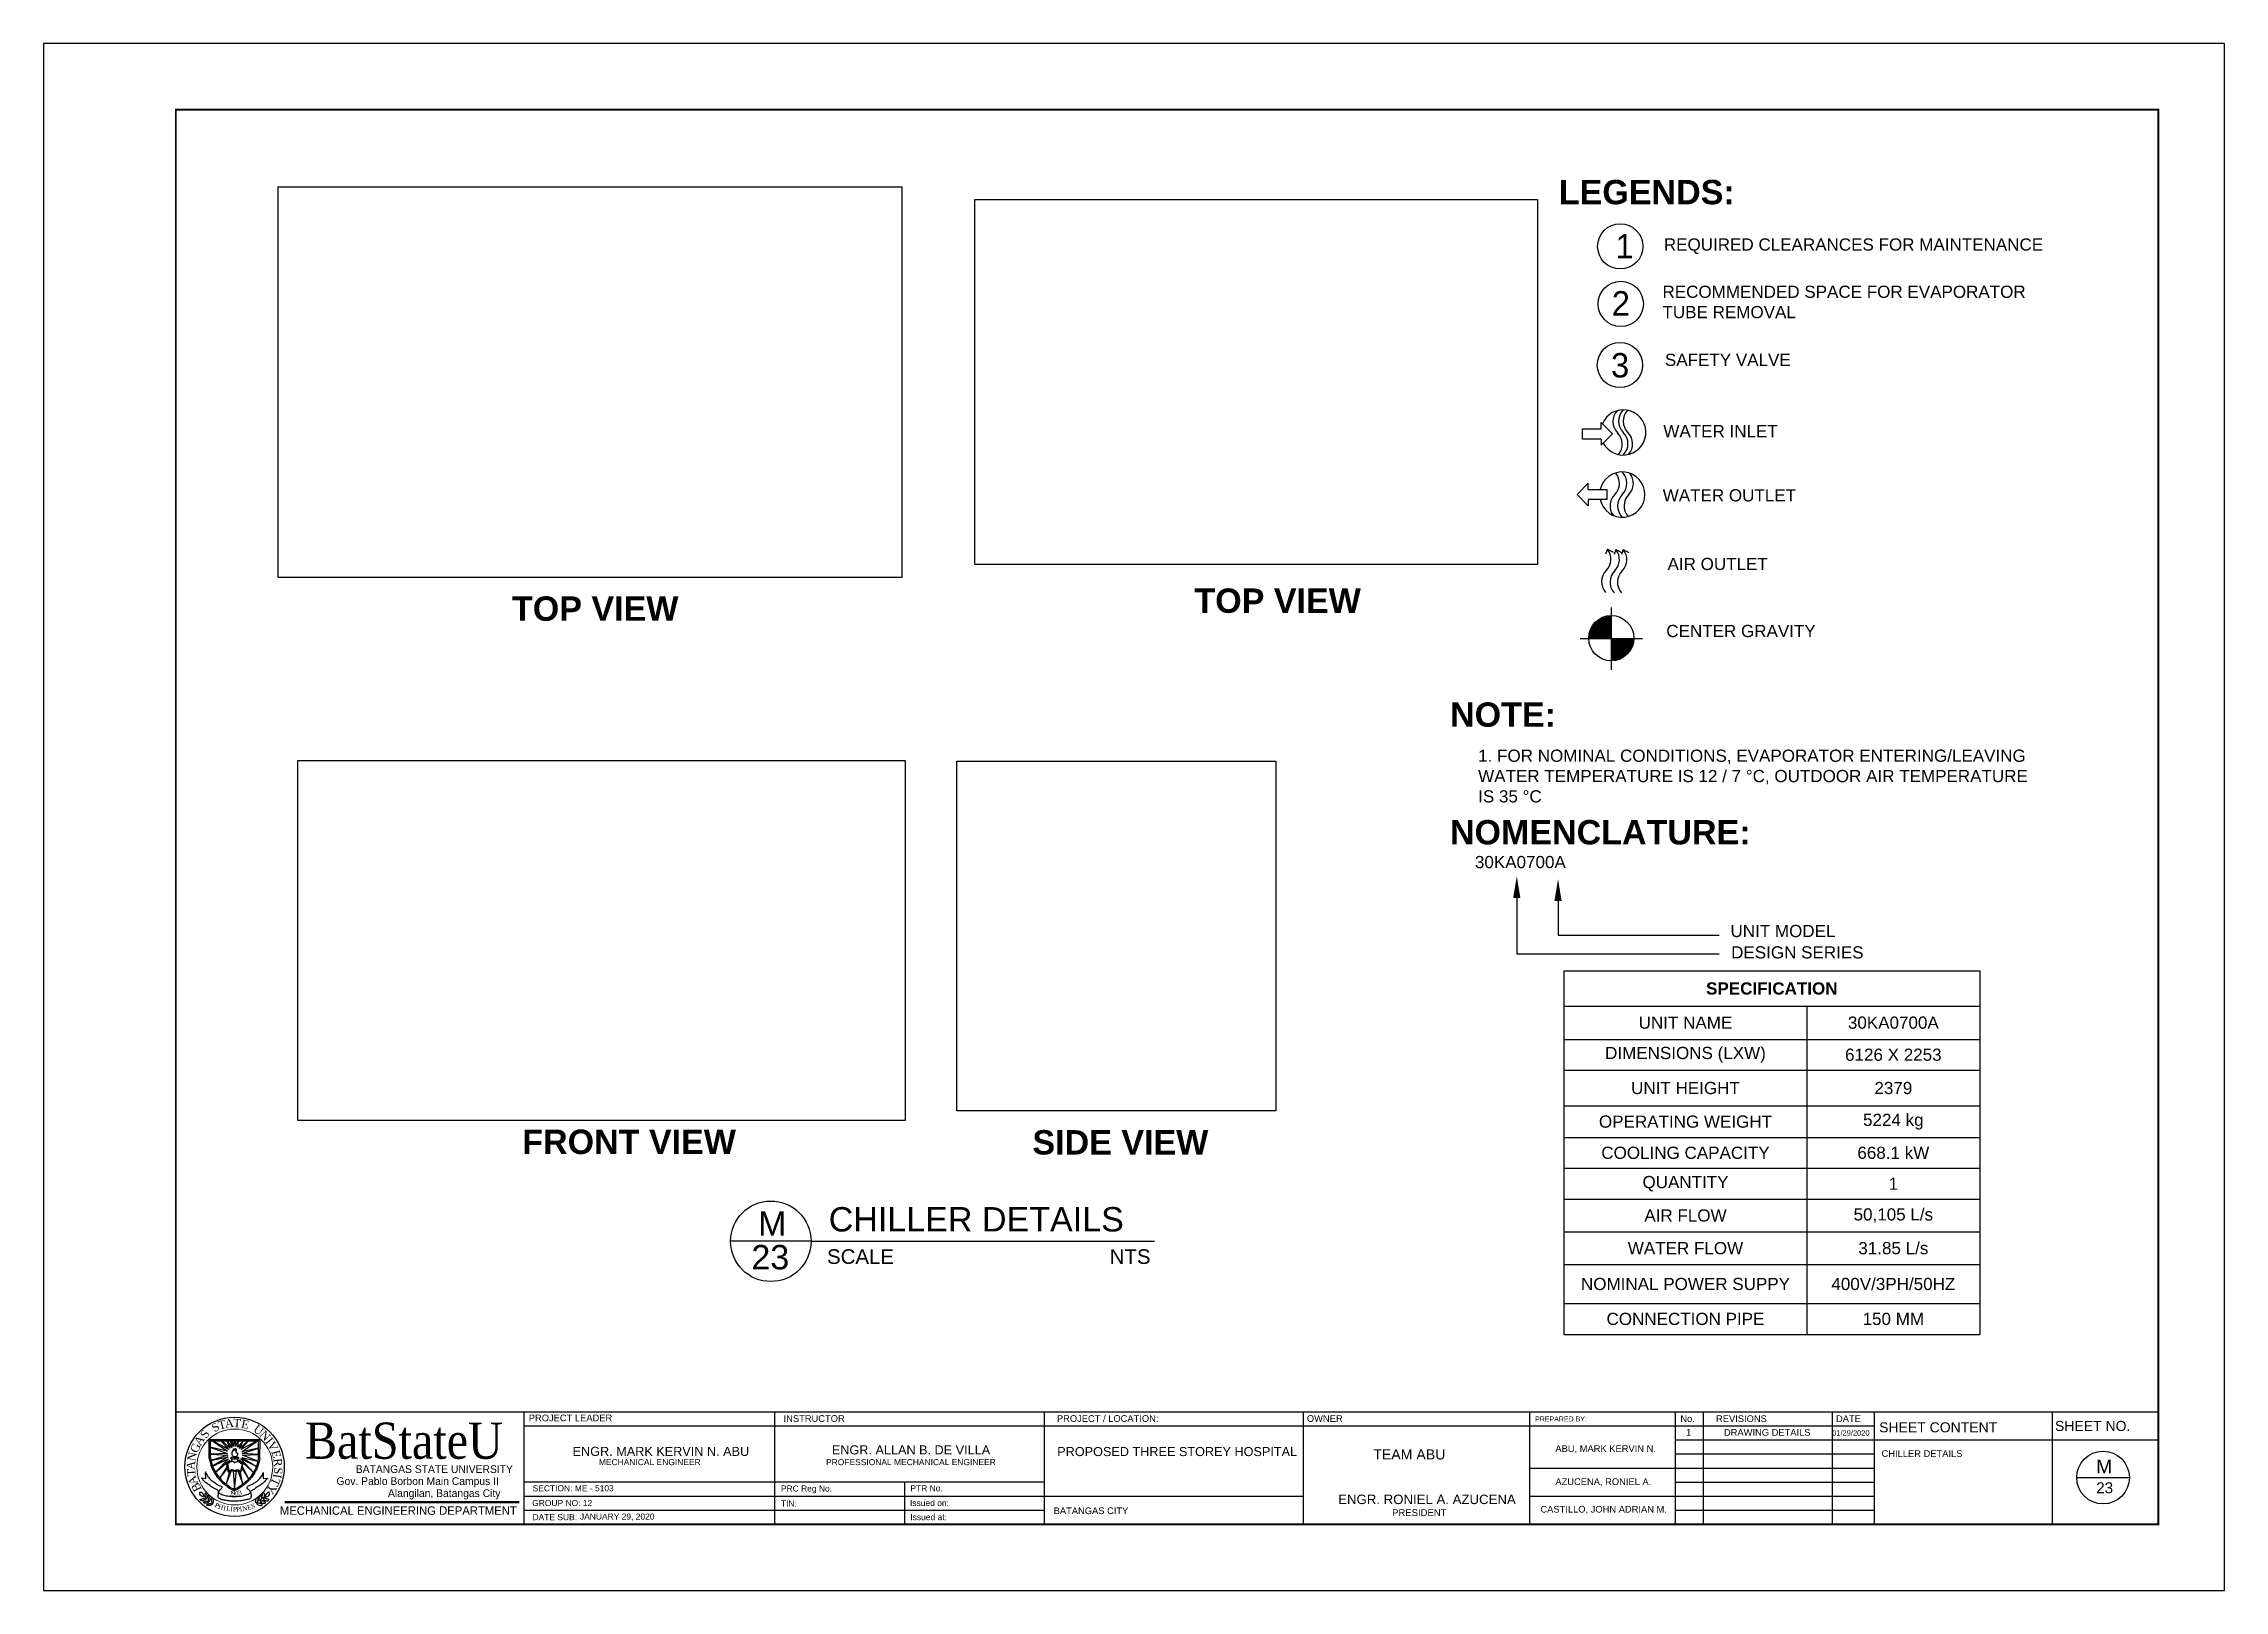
# Model space of a CAD drawing. Header units: inches. Extents: x 24.2 to 42.1, y 6.4 to 19.1.
import ezdxf
from ezdxf import colors
from ezdxf.entities.mleader import LeaderData, LeaderLine
from ezdxf.enums import TextEntityAlignment as Align
from ezdxf.math import Vec2, Vec3

# ---------------------------------------------------------------- set-up
doc = ezdxf.new("R2010")
doc.units = ezdxf.units.IN
doc.header["$MEASUREMENT"] = 0
for name, color, linetype in [('.1', 1, 'Continuous'), ('template', 7, 'Continuous'), ('text', 7, 'Continuous')]:
    doc.layers.add(name, color=color, linetype=linetype)
doc.styles.add('arial', font='arial.ttf')
doc.styles.add('CGOTHIC', font='GOTHIC.TTF')
doc.styles.add('GARAMOND', font='GARA.TTF')
picture_1 = doc.add_image_def('image1.png', size_in_pixel=(1247, 739))
picture_2 = doc.add_image_def('image2.png', size_in_pixel=(951, 595))
picture_3 = doc.add_image_def('image3.png', size_in_pixel=(496, 543))
picture_4 = doc.add_image_def('image4.png', size_in_pixel=(1120, 726))

msp = doc.modelspace()

# ---------------------------------------------------------------- texts
at = {"lineweight": 25, "insert": (36.65141615968012, 17.95686538709987), "char_height": 0.2, "attachment_point": 1, "style": 'arial'}
msp.add_mtext_dynamic_manual_height_columns('\\pt1.6;{\\fArial|b1|i0|c0|p34;LEGENDS:}', width=2.883156995807582, gutter_width=1, heights=[0], dxfattribs=at)
at = {"char_height": 0.2, "attachment_point": 1}
for s, width, insert in [('1', 0.5671678157688689, (37.11531388978447, 17.5125732665883)), ('2', 0.5327453635911468, (37.08614783319358, 17.04405984128007)), ('3', 0.7329607895416643, (37.07979127886881, 16.5358715001719))]:
    msp.add_mtext_dynamic_manual_height_columns(s, width=width, gutter_width=1, heights=[0], dxfattribs=dict(at, insert=insert))
at = {"attachment_point": 1, "style": 'arial'}
for s, width, insert, char_height in [('{\\fArial|b1|i0|c0|p34;TOP VIEW}', 1.456702337466169, (28.06082627718064, 14.53968746164035), 0.2), ('{\\fArial|b1|i0|c0|p34;TOP VIEW}', 1.456702337466169, (33.66083284999898, 14.60469770641813), 0.2), ('{\\fArial|b1|i0|c0|p34;NOTE:}', 0.9780261118344669, (35.75861298659722, 13.67009069903527), 0.2), ('\\A1;1. FOR NOMINAL CONDITIONS, EVAPORATOR ENTERING/LEAVING WATER TEMPERATURE IS 12 / 7 °C, OUTDOOR AIR TEMPERATURE IS 35 °C', 4.622287552997136, (35.98930149704677, 13.28262406498204), 0.1), ('{\\fArial|b1|i0|c0|p34;NOMENCLATURE:}', 0.9780261118344669, (35.75751014140055, 12.70490875184758), 0.2), ('30KA0700A', 0.6892277318010542, (35.9629236462513, 12.41026896300516), 0.1), ('UNIT MODEL', 2.471238590349316, (38.05985413226723, 11.84453514041566), 0.1), ('DESIGN SERIES', 2.471238590349316, (38.06531946668469, 11.66937497251373), 0.1), ('{\\fArial|b1|i0|c0|p34;FRONT VIEW}', 1.881223499175036, (28.14497046818852, 10.16500078439397), 0.2), ('{\\fArial|b1|i0|c0|p34;SIDE VIEW}', 1.456702337466169, (32.33153837989587, 10.16085296136251), 0.2), ('M', 2.594544892920311, (30.08041411432522, 9.494160311067844), 0.2), ('CHILLER DETAILS', 2.594544892920311, (30.6598398942001, 9.529353618813147), 0.2), ('23', 2.594544892920311, (30.02525486917222, 9.21863886466662), 0.2), ('SCALE                                      NTS', 4.049037250693587, (30.64620684101786, 9.183506287194447), 0.12)]:
    msp.add_mtext_dynamic_manual_height_columns(s, width=width, gutter_width=1, heights=[0], dxfattribs=dict(at, insert=insert, char_height=char_height))
at = {"layer": 'template'}
for s, height, style, width, p in [('BatStateU', 0.2974892545499386, 'GARAMOND', 0.9999999927252612, (27.17372745060914, 7.464685935154623)), ('BATANGAS STATE UNIVERSITY', 0.063322209838045, 'CGOTHIC', 0.999999992725142, (27.42358736074392, 7.348137335954167)), ('Gov. Pablo Borbon Main Campus II', 0.063322209838045, 'CGOTHIC', 0.999999992725142, (27.2867507740736, 7.249873876270076)), ('Alangilan, Batangas City', 0.063322209838045, 'CGOTHIC', 0.999999992725142, (27.50452073325193, 7.150891264049765))]:
    msp.add_text(s, height=height, dxfattribs=dict(at, style=style, width=width)).set_placement(p, align=Align.CENTER)
at = {"layer": 'template', "style": 'arial'}
for s, height, p in [('PROJECT LEADER', 0.05481516051081679, (28.19864824263323, 7.772502182542159)), ('INSTRUCTOR', 0.05480365318206463, (30.28944333201446, 7.767621233490107)), ('PROJECT / LOCATION:', 0.05480365318206463, (32.53238408300871, 7.767621233490107)), ('PROJECT / LOCATION:', 0.05480365318206463, (32.53238408300871, 7.767621233490107)), ('PROJECT / LOCATION:', 0.05480365318206463, (32.53238408300871, 7.767621233490107)), ('OWNER', 0.05480365318206463, (34.5838734353252, 7.767621233490107)), ('PREPARED BY: ', 0.04110273988654849, (36.4570799735285, 7.770799290278664)), ('No.', 0.05480365318206463, (37.64841551077257, 7.766217300038537)), ('1', 0.05480365318206463, (37.69568890450058, 7.654510959715086)), ('REVISIONS', 0.05480365318206463, (37.94139888336083, 7.766217300038537)), ('DRAWING DETAILS', 0.05480365318206463, (38.00630506336791, 7.65368512299381)), ('01/29/2020', 0.0438429225456517, (38.89447028272406, 7.654546974702388)), ('DATE', 0.05480365318206463, (38.92586625991954, 7.766217300038537)), ('SHEET CONTENT', 0.08220547977309696, (39.27965536931197, 7.681626499309576)), ('SHEET NO.', 0.08220547977309696, (40.72295946034917, 7.69303934784887)), ('ENGR. MARK KERVIN N. ABU', 0.07437126358779919, (28.55815173261278, 7.488248964283546)), ('ENGR. ALLAN B. DE VILLA', 0.07437126358779919, (30.68585737260907, 7.500430484880983)), ('PROPOSED THREE STOREY HOSPITAL', 0.07437126358779919, (32.53507436466999, 7.486728084853414)), ('TEAM ABU', 0.08288651421277934, (35.12836288559988, 7.458947898529662)), ('ABU, MARK KERVIN N.', 0.05480365318206463, (36.62292592188079, 7.52057182308079)), ('CHILLER DETAILS', 0.05480365318206463, (39.29975789584427, 7.479587851991145)), ('MECHANICAL ENGINEER', 0.04958084239186611, (28.77384951430026, 7.412385553624578)), ('PROFESSIONAL MECHANICAL ENGINEER', 0.04958084239186611, (30.63800665201064, 7.412385553624578)), ('M', 0.112504446685946, (41.06129470466676, 7.343941975850786)), ('SECTION: ME - 5103', 0.04958084239186611, (28.23006947703818, 7.198323623919155)), ('PRC Reg No.', 0.04958084239186611, (30.26759804051216, 7.195927313181162)), ('PTR No.', 0.04958084239186611, (31.33012533668774, 7.198323623919212)), ('ENGR. RONIEL A. AZUCENA', 0.07758177730316146, (34.8407150423866, 7.093068482771688)), ('AZUCENA, RONIEL A.', 0.05480365318206463, (36.62292592188079, 7.249180541177143)), ('23', 0.09000355734875679, (41.06051368988836, 7.181636685768463)), ('GROUP NO: 12', 0.04958084239186611, (28.22673860710666, 7.076993742895926)), ('DATE SUB:', 0.04958084239186611, (28.22948750540446, 6.961015164201658)), ('JANUARY 29, 2020', 0.04958084239186611, (28.61824554342974, 6.965776845032313)), ('TIN:', 0.04958084239186611, (30.26759804051813, 7.072907887667387)), ('Issued on:', 0.04958084239186611, (31.32679446675662, 7.076993742895727)), ('Issued at:', 0.04958084239186611, (31.3295816067934, 6.961015164201488)), ('BATANGAS CITY', 0.05480365318206463, (32.50580160747035, 7.010639300845529)), ('PRESIDENT', 0.05585887965827626, (35.28292412699626, 6.994941093530318)), ('CASTILLO, JOHN ADRIAN M.', 0.05480365318206463, (36.50034402880056, 7.023421428060804))]:
    msp.add_text(s, height=height, dxfattribs=at).set_placement(p)
at = {"layer": 'template', "attachment_point": 1}
for s, insert, char_height, width, rotation in [('{\\fTimes New Roman|b0|i0|c0|p18;S}', (25.49550253287101, 7.662727675601847), 0.06798289785476969, 5.349098241559978, 56.11039181025814), ('{\\fTimes New Roman|b0|i0|c0|p18;S}', (25.58538622606438, 7.737500583495265), 0.06798289785476969, 5.349098241559977, 33.23179436628793), ('{\\fTimes New Roman|b0|i0|c0|p18;T}', (25.64230633635805, 7.769363713987278), 0.06798289785476969, 5.349098241559977, 14.447989898607076), ('{\\fTimes New Roman|b0|i0|c0|p18;A}', (25.70055382654704, 7.786843995468704), 0.06798289785476969, 5.349098241559978, 5.718517234941523), ('{\\fTimes New Roman|b0|i0|c0|p18;T}', (25.77557564434426, 7.79310109553035), 0.06798289785476969, 0.05755701549181833, 356.815033537973), ('{\\fTimes New Roman|b0|i0|c0|p18;E}', (25.84707038362735, 7.78791175539374), 0.06798289785476969, 5.349098241559977, 348.69044875446565), ('{\\fTimes New Roman|b0|i0|c0|p18;U}', (25.97181718259061, 7.750323900749041), 0.06798289785476969, 5.349098241559977, 323.5012554582918), ('{\\fTimes New Roman|b0|i0|c0|p18;N}', (26.03249825090644, 7.703956819770102), 0.06798289785476969, 5.349098241559978, 314.1356361302323), ('{\\fTimes New Roman|b0|i0|c0|p18;N}', (25.39391422133026, 7.455068342526463), 0.06798289785476969, 5.349098241559978, 77.56161187675723), ('{\\fTimes New Roman|b0|i0|c0|p18;G}', (25.41620909672861, 7.534058297732887), 0.06798289785476969, 5.349098241559978, 65.93474426729648), ('{\\fTimes New Roman|b0|i0|c0|p18;A}', (25.44588311433825, 7.603802770356058), 0.06798289785476969, 5.349098241559978, 56.11039181025814), ('{\\fTimes New Roman|b0|i0|c0|p18;I}', (26.08660582576454, 7.64734916520371), 0.06798289785476969, 5.349098241559978, 308.6454006477478), ('{\\fTimes New Roman|b0|i0|c0|p18;V}', (26.11030221441764, 7.616852758619988), 0.06798289785476969, 5.349098241559977, 298.2001729969106), ('{\\fTimes New Roman|b0|i0|c0|p18;E}', (26.15078593002398, 7.542651011016037), 0.06798289785476969, 5.349098241559977, 285.47867801445466), ('{\\fTimes New Roman|b0|i0|c0|p18;A}', (25.38837704656198, 7.376748932491413), 0.06798289785476969, 5.349098241559978, 85.53704899705247), ('{\\fTimes New Roman|b0|i0|c0|p18;T}', (25.39752460200771, 7.31889252323845), 0.06798289785476969, 5.349098241559977, 94.266521660718), ('{\\fTimes New Roman|b0|i0|c0|p18;I}', (26.17126439465142, 7.333675125237452), 0.06798289785476969, 5.349098241559978, 259.81080118950536), ('{\\fTimes New Roman|b0|i0|c0|p18;R}', (26.17025635212497, 7.47205775439588), 0.06798289785476969, 5.349098241559977, 276.199548083418), ('{\\fTimes New Roman|b0|i0|c0|p18;S}', (26.17878288136365, 7.392385677513264), 0.06798289785476969, 5.349098241559977, 266.0585725361012), ('{\\fTimes New Roman|b0|i0|c0|p18;A}', (25.42172525163671, 7.240911419298758), 0.06798289785476969, 5.349098241559978, 110.3667278636931), ('{\\fTimes New Roman|b0|i0|c0|p18;B}', (25.45445648886693, 7.185757244956481), 0.06798289785476969, 5.349098241559978, 115.18408197048826), ('{\\fTimes New Roman|b0|i0|c0|p18;1}', (25.74594516724188, 7.204662247292621), 0.03807042279867104, 5.349098241559977, 350.69674362398143), ('{\\fTimes New Roman|b0|i0|c0|p18;9}', (25.76067115826454, 7.200745796369919), 0.03807042279867107, 5.349098241559977, 359.89651961375097), ('{\\fTimes New Roman|b0|i0|c0|p18;0}', (25.78889421975993, 7.19995753240298), 0.03807042279867107, 5.349098241559977, 359.89651961375097), ('{\\fTimes New Roman|b0|i0|c0|p18;3}', (25.80947614244929, 7.200407767768358), 0.038070422798671, 5.349098241559973, 14.572685391935561), ('{\\fTimes New Roman|b0|i0|c0|p18;Y}', (26.13567070986824, 7.226241906686969), 0.06798289785476969, 5.349098241559977, 237.49397808523273), ('{\\fTimes New Roman|b0|i0|c0|p18;T}', (26.1627949129819, 7.289634818425728), 0.06798289785476969, 5.349098241559977, 245.97798613378282), ('{\\fTimes New Roman|b0|i0|c0|p18;P}', (25.63385954780399, 7.106628575746388), 0.03807042279867107, 5.349098241559977, 333.24497493074), ('{\\fTimes New Roman|b0|i0|c0|p18;P}', (25.63491796122748, 7.106628575746388), 0.03807042279867107, 5.349098241559977, 333.24497493074), ('{\\fTimes New Roman|b0|i0|c0|p18;H}', (25.65769347237183, 7.09316660904344), 0.03807042279867104, 5.349098241559977, 342.3689301798386), ('{\\fTimes New Roman|b0|i0|c0|p18;I}', (25.69647926407243, 7.080579668388086), 0.03807042279867104, 5.349098241559977, 350.74463181541375), ('{\\fTimes New Roman|b0|i0|c0|p18;L}', (25.71995135098809, 7.077091546370784), 0.03807042279867104, 5.349098241559977, 350.69674362398143), ('{\\fTimes New Roman|b0|i0|c0|p18;I}', (25.75168611635446, 7.071132591544316), 0.03807042279867104, 5.349098241559977, 357.8325323784422), ('{\\fTimes New Roman|b0|i0|c0|p18;P}', (25.77080030988834, 7.069373350357044), 0.03807042279867107, 5.349098241559977, 359.89651961375097), ('{\\fTimes New Roman|b0|i0|c0|p18;P}', (25.79482448712879, 7.068134833310214), 0.03807042279867107, 5.349098241559977, 7.516181028244294), ('{\\fTimes New Roman|b0|i0|c0|p18;I}', (25.82393622504157, 7.069508417390526), 0.03807042279867104, 5.349098241559977, 9.039111674845225), ('{\\fTimes New Roman|b0|i0|c0|p18;N}', (25.84356182119172, 7.07123429520357), 0.03807042279867104, 5.349098241559973, 12.924469197241866), ('{\\fTimes New Roman|b0|i0|c0|p18;E}', (25.88371964115664, 7.081367491653257), 0.038070422798671, 5.349098241559973, 14.572685391935561), ('{\\fTimes New Roman|b0|i0|c0|p18;S}', (25.91600349537283, 7.09067293032658), 0.038070422798671, 5.349098241559973, 14.572685391935561)]:
    msp.add_mtext(s, dxfattribs=dict(at, insert=insert, char_height=char_height, width=width, rotation=rotation))
at = {"layer": 'template', "linetype": 'Continuous', "lineweight": 0, "insert": (26.15605200459186, 7.074261215871363), "char_height": 0.0692256671773448, "width": 2.197337716831895, "attachment_point": 1}
msp.add_mtext('{\\fCentury Gothic|b0|i0|c0|p34;\\C7;MECHANICAL ENGINEERING DEPARTMENT}', dxfattribs=at)
at = {"layer": 'text', "char_height": 0.1, "attachment_point": 1, "style": 'arial'}
for s, insert in [('REQUIRED CLEARANCES FOR MAINTENANCE ', (37.5132987561054, 17.47672712299791)), ('RECOMMENDED SPACE FOR EVAPORATOR \\PTUBE REMOVAL', (37.50199635890884, 17.08907760208265)), ('SAFETY VALVE', (37.52206477803227, 16.53068773310592)), ('WATER INLET', (37.50910444450125, 15.94552397080915)), ('WATER OUTLET', (37.50387701936018, 15.41909803440396)), ('AIR OUTLET', (37.54340654515216, 14.85596680561589)), ('CENTER GRAVITY', (37.53312367786828, 14.3060247031559))]:
    msp.add_mtext_dynamic_manual_height_columns(s, width=4.481177210313064, gutter_width=1, heights=[0], dxfattribs=dict(at, insert=insert))

# ---------------------------------------------------------------- blocks, each defined once
blk = doc.blocks.new('*T8')
at = {"color": 0, "linetype": 'ByBlock', "lineweight": -2, "transparency": 16777216}
for p, q in [((0, 0), (3.411524582857126, 0)), ((0, 0), (0, -2.981718224724281)), ((3.411524582857126, 0), (3.411524582857126, -2.981718224724281)), ((0, -0.2876759577291814), (3.411524582857126, -0.2876759577291814)), ((1.994503112604733, -0.2876759577291814), (1.994503112604733, -2.981718224724281)), ((0, -0.5607889029125346), (3.411524582857126, -0.5607889029125346)), ((0, -0.8141222362458684), (3.411524582857126, -0.8141222362458684)), ((0, -1.107227760392448), (3.411524582857126, -1.107227760392448)), ((0, -1.365334779380641), (3.411524582857126, -1.365334779380641)), ((0, -1.618668112713975), (3.411524582857126, -1.618668112713975)), ((0, -1.872001446047308), (3.411524582857126, -1.872001446047308)), ((0, -2.140386916876908), (3.411524582857126, -2.140386916876908)), ((0, -2.408338044016604), (3.411524582857126, -2.408338044016604)), ((0, -2.728384891390947), (3.411524582857126, -2.728384891390947)), ((0, -2.981718224724281), (3.411524582857126, -2.981718224724281))]:
    blk.add_line(p, q, dxfattribs=at)
at = {"color": 0, "transparency": 16777216, "char_height": 0.1, "attachment_point": 5, "style": 'arial'}
for s, insert, width in [('{\\fArial|b1|i0|c0|p34;SPECIFICATION}', (1.70576229142857, -0.1438379788645907), 3.291524582857126), ('UNIT NAME', (0.9972515563023734, -0.424232430320858), 1.874503112604732), ('30KA0700A', (2.703013847730929, -0.424232430320858), 1.297021470252393), ('DIMENSIONS (LXW)', (0.9972515563023734, -0.6874555695792015), 1.874503112604732), ('6126 X 2253', (2.703013847730929, -0.6874555695792015), 1.297021470252393), ('UNIT HEIGHT', (0.9972515563023734, -0.960674998319158), 1.874503112604732), ('2379', (2.703013847730929, -0.960674998319158), 1.297021470252393), ('OPERATING WEIGHT', (0.9972515563023734, -1.236281269886545), 1.874503112604732), ('5224 kg', (2.703013847730929, -1.236281269886545), 1.297021470252393), ('COOLING CAPACITY', (0.9972515563023734, -1.492001446047309), 1.874503112604732), ('668.1 kW', (2.703013847730929, -1.492001446047309), 1.297021470252393), ('QUANTITY', (0.9972515563023734, -1.745334779380642), 1.874503112604732), ('1', (2.703013847730929, -1.745334779380642), 1.297021470252393), ('AIR FLOW', (0.9972515563023734, -2.00619418146211), 1.874503112604732), ('50,105 L/s', (2.703013847730929, -2.00619418146211), 1.297021470252393), ('WATER FLOW', (0.9972515563023734, -2.274362480446758), 1.874503112604732), ('31.85 L/s', (2.703013847730929, -2.274362480446758), 1.297021470252393), ('NOMINAL POWER SUPPY', (0.9972515563023734, -2.568361467703776), 1.874503112604732), ('400V/3PH/50HZ', (2.703013847730929, -2.568361467703776), 1.297021470252393), ('CONNECTION PIPE', (0.9972515563023734, -2.855051558057616), 1.874503112604732), ('150 MM', (2.703013847730929, -2.855051558057616), 1.297021470252393)]:
    blk.add_mtext(s, dxfattribs=dict(at, insert=insert, width=width))

# ---------------------------------------------------------------- hatches: boundary and pattern name
at = {"true_color": 0x000000}
h = msp.add_hatch(color=18, dxfattribs=at)
h.dxf.hatch_style = 1
h.paths.add_polyline_path([(37.08213389839511, 14.38276276010414, 0.4142135623730951), (36.89638331422494, 14.19701217593397, 0.005574850203228751), (36.89642949482647, 14.19287043538523), (37.08213389839511, 14.19287043538523)])
h = msp.add_hatch(color=18, dxfattribs=at)
h.dxf.hatch_style = 1
h.paths.add_polyline_path([(37.08213389839511, 14.0112615917638, 0.407697266382397), (37.26783830196376, 14.19287043538523), (37.08213389839511, 14.19287043538523)])

# ---------------------------------------------------------------- linework, layer by layer
at = {"layer": '.1', "color": 0}
msp.add_line((42.11298415862405, 19.07477449663793), (24.21725506427351, 19.07477449663793), dxfattribs=at)
for p, q in [((36.99859555470498, 15.91381751624902), (36.99859555470498, 15.965224911879)), ((36.99859555470498, 15.965224911879), (37.09114715728875, 15.87243867372424)), ((36.84599947866791, 15.91381751624902), (36.99859555470498, 15.91381751624902)), ((36.84599947866791, 15.83105983119945), (36.84599947866791, 15.91381751624902)), ((36.99859555470498, 15.83105983119945), (36.84599947866791, 15.83105983119945)), ((37.09114715728875, 15.87243867372424), (36.99859555470498, 15.78012111337077)), ((36.99859555470498, 15.83105983119945), (36.99859555470498, 15.78012111337076)), ((36.80076715355525, 15.37520670927356), (36.89331875613902, 15.46752426962703)), ((36.89331875613902, 15.41658555179834), (36.89331875613902, 15.46752426962703)), ((36.89331875613902, 15.41658555179834), (37.04591483217609, 15.41658555179834)), ((37.04591483217609, 15.41658555179834), (37.04591483217609, 15.33382786674877)), ((36.89331875613902, 15.28242047111879), (36.80076715355525, 15.37520670927356)), ((37.04591483217609, 15.33382786674877), (36.89331875613902, 15.33382786674877)), ((36.89331875613902, 15.33382786674877), (36.89331875613902, 15.28242047111879)), ((37.05078884963554, 14.92662794072388), (37.03531945016775, 14.88549527587168)), ((37.05078884963554, 14.92662794072388), (37.09608917085826, 14.90220876613095)), ((37.11983529730959, 14.92432860308573), (37.10436589784181, 14.88319593823353)), ((37.11983529730959, 14.92432860308573), (37.16513561853231, 14.8999094284928)), ((37.18050424634082, 14.92403420368996), (37.16503484687303, 14.88290153883776)), ((37.18050424634082, 14.92403420368996), (37.22580456756354, 14.89961502909703)), ((37.08213389839511, 14.44797086998125), (37.08213389839511, 13.93777000078921)), ((37.33723433299114, 14.19287043538523), (36.82703346379909, 14.19287043538523)), ((37.00499719588736, 11.76054391918519), (37.9675563710264, 11.76054391918519)), ((36.66627843828829, 11.60631882014106), (37.9675563710264, 11.60631882014106)), ((30.51526580551194, 9.249157207252452), (29.85471887005156, 9.249157207252452)), ((30.51526580551194, 9.249157207252452), (33.33299701281035, 9.249157207252452))]:
    msp.add_line(p, q)
for centre, radius in [((37.15523997400648, 17.41155364000889), 0.1857505841701698), ((37.15976649171093, 16.93887194462462), 0.1857505841701698), ((37.15269880259137, 16.43813493058044), 0.1857505841701698), ((37.08213389839511, 14.19701217593397), 0.1857505841701698), ((30.18499233778175, 9.249157207252452), 0.3302734677301942)]:
    msp.add_circle(centre, radius)
for centre, radius, start, end in [((37.18017770548402, 15.88484475381281), 0.1857505841701698, 207.9975676436096, 157.6651816244068), ((37.22627269873258, 15.975248635846), 0.1313454976760864, 137.8622898246456, 224.999990852897), ((37.2730529975691, 15.97772004589789), 0.1313454976760864, 134.9999999999999, 224.9999908528971), ((37.2730529975691, 15.97772004589789), 0.1313454976760864, 134.9999999999999, 224.999990852897), ((37.31152329515078, 15.97772003288086), 0.1313454976760864, 137.0426242354785, 224.999990852897), ((37.31152327877567, 15.97772003288086), 0.1313454976760864, 137.0426226379498, 224.9999908528971), ((37.31152327877567, 15.97772003288086), 0.1313454976760864, 137.0426226379498, 224.9999908528971), ((37.04052205525332, 15.78949805167583), 0.1313455396139585, 319.1169665399971, 44.99999544597583), ((37.08730235408984, 15.79196946172772), 0.1313455396139585, 315.0000182942063, 44.99999544597583), ((37.08730235408984, 15.79196946172772), 0.1313455396139585, 315.0000182942063, 44.99999544597583), ((37.12577265167153, 15.79196944871069), 0.1313455396139585, 318.0794494911993, 44.99999544597583), ((37.12577263529641, 15.79196944871069), 0.1313455396139585, 318.0794465564405, 44.99999544597583), ((37.12577263529641, 15.79196944871069), 0.1313455396139585, 318.0794465564405, 44.99999544597583), ((37.17178282426143, 15.37520670927356), 0.1857505841701698, 192.8715228018259, 167.1284771981741), ((37.01709613682831, 15.46808200809464), 0.1313454976760927, 315.0000070090298, 40.18338260594914), ((37.07890753217634, 15.46808200809464), 0.1313454976760927, 315.0000070090298, 44.99999999999838), ((37.13178312347505, 15.46821008433235), 0.1313454976760927, 315.0000070090298, 38.53704760717431), ((37.20284676644447, 15.28233142392447), 0.1313455298112556, 135.0000028535213, 215.8181830531316), ((37.2646581617925, 15.28233142392447), 0.1313455298112556, 135.0000028535213, 224.9999859819412), ((37.31753375309121, 15.28245950016218), 0.1313455298112556, 135.0000028535213, 221.4183906574079), ((36.94804968241827, 14.84479699743663), 0.1313454976760927, 315.0000070090298, 38.53704760717431), ((37.01709613009232, 14.84249765979848), 0.1313454976760927, 315.0000070090298, 38.53704760717431), ((37.07776507912354, 14.84220326040271), 0.1313454976760927, 315.0000070090298, 38.53704760717431), ((37.13380031203442, 14.65904641326646), 0.1313455298112556, 135.0000028535213, 221.4183906574079), ((37.20284675970848, 14.65674707562831), 0.1313455298112556, 135.0000028535213, 221.4183906574079), ((37.2635157087397, 14.65645267623254), 0.1313455298112556, 135.0000028535213, 221.4183906574079)]:
    msp.add_arc(centre, radius, start, end)
at = {"layer": 'template'}
for p, q in [((24.21725506427351, 19.07477449663793), (24.21725506427351, 6.385075684280284)), ((42.11298415862405, 6.385075684280284), (42.11298415862405, 19.07477449663793)), ((25.30184470635545, 7.85037940101893), (41.57068933758297, 7.85037940101893)), ((28.15834359702797, 7.850573208661221), (28.15834359702797, 6.92737050532131)), ((28.15834359702797, 7.85037940101893), (28.15834359702797, 6.92737050532131)), ((28.15834359702797, 7.735003289056866), (38.35594805606713, 7.735003289056866)), ((30.21502925161156, 7.850573208661221), (30.21502925161156, 6.92737050532131)), ((30.21502925161156, 7.85037940101893), (30.21502925161156, 6.92737050532131)), ((32.43055954165255, 6.92737050532131), (32.43055954165255, 7.85037940101893)), ((34.55337675037203, 7.85037940101893), (34.55337675037203, 6.92737050532131)), ((36.41054084231491, 7.85037940101893), (36.41054084231491, 6.92737050532131)), ((37.60554978195467, 7.85037940101893), (37.60554978195467, 6.92737050532131)), ((37.83630200587874, 7.85037940101893), (37.83630200587874, 6.92737050532131)), ((38.03890740638173, 7.735003289056866), (39.23962621442451, 7.735003289056809)), ((38.89349787853769, 7.85037940101893), (38.89349787853769, 6.92737050532131)), ((39.23962621442451, 7.85037940101893), (39.23962621442451, 6.92737050532131)), ((40.6987868477159, 7.85037940101893), (40.6987868477159, 6.92737050532131)), ((25.57697371959518, 7.623935100185637), (25.99367655942218, 7.623154925440534)), ((25.57697371959518, 7.467719434512819), (25.57697371959518, 7.623935100185637)), ((25.72564905682936, 7.527337902047552), (25.58185728171186, 7.55862112911834)), ((25.58185728171186, 7.55862112911834), (25.72564905682936, 7.508763312910308)), ((25.58580892872556, 7.612568642783831), (25.9819698528296, 7.612568642783831)), ((25.58580892872556, 7.473949664817471), (25.58580892872556, 7.612568642783831)), ((25.735430895508, 7.541024149935939), (25.6023986524545, 7.612568642783831)), ((25.6023986524545, 7.612568642783831), (25.72564905682936, 7.527337902047552)), ((25.68163105526765, 7.612568642783831), (25.67576217005172, 7.606523433940854)), ((25.67576217005172, 7.606523433940854), (25.735430895508, 7.541024149935939)), ((25.74619042757104, 7.550800249482084), (25.68163105526765, 7.612568642783831)), ((25.72662729519573, 7.612568642783831), (25.72173610336547, 7.612568642783831)), ((25.72173610336547, 7.612568642783831), (25.74619042757104, 7.550800249482084)), ((25.76086345807955, 7.557643519163523), (25.72662729519573, 7.612568642783831)), ((25.76086345807955, 7.612568642783831), (25.75050787370783, 7.609342985199621)), ((25.75050787370783, 7.609342985199621), (25.76086345807955, 7.557643519163523)), ((25.7755359436074, 7.565464398800348), (25.76086345807955, 7.612568642783831)), ((25.77944889706891, 7.612568642783831), (25.7755359436074, 7.565464398800348)), ((25.79314314423249, 7.612568642783831), (25.77944889706891, 7.612568642783831)), ((25.81075034485821, 7.612568642783831), (25.79314314423249, 7.566442008754567)), ((25.79314314423249, 7.566442008754567), (25.79314314423249, 7.612568642783831)), ((25.85379010805406, 7.612568642783831), (25.81075034485821, 7.559598739073014)), ((25.81075034485821, 7.559598739073014), (25.81759746843819, 7.612568642783831)), ((25.81759746843819, 7.612568642783831), (25.81075034485821, 7.612568642783831)), ((25.89878634798215, 7.612568642783831), (25.82542283038533, 7.549822639527012)), ((25.82542283038533, 7.549822639527012), (25.85379010805406, 7.612568642783831)), ((25.9731275589669, 7.612568642783831), (25.83618290742846, 7.540046539981123)), ((25.83618290742846, 7.540046539981123), (25.89878634798215, 7.612568642783831)), ((25.84303003100928, 7.521472242320531), (25.9731275589669, 7.612568642783831)), ((25.9819698528296, 7.551777859436246), (25.84303003100928, 7.521472242320531)), ((25.84694298447318, 7.506808093000476), (25.9819698528296, 7.551777859436246)), ((25.9819698528296, 7.472774619652913), (25.9819698528296, 7.612568642783831)), ((25.99080506195822, 7.467719434512819), (25.99367655942218, 7.623154925440534)), ((37.60554978195467, 7.619627177094547), (39.54526332693172, 7.619627177094547)), ((38.93930114029167, 7.619627177094547), (41.57068933758308, 7.619627177094547)), ((25.54755117627804, 7.302474632382346), (25.54564069230037, 7.352162831615406)), ((25.72956146531244, 7.493121845112743), (25.59056157209722, 7.450849798433158)), ((25.59056157209722, 7.450849798433158), (25.73053970367847, 7.481390525658359)), ((25.72564905682936, 7.508763312910308), (25.59066088202446, 7.502897944658745)), ((25.59066088202446, 7.502897944658745), (25.72956146531244, 7.493121845112743)), ((25.73053970367847, 7.481390525658359), (25.60397787491417, 7.403654507201171)), ((25.60397787491417, 7.403654507201171), (25.735430895508, 7.463793837951133)), ((25.735430895508, 7.463793837951133), (25.62796408888324, 7.353990615289408)), ((25.62796408888324, 7.353990615289408), (25.74521273418635, 7.452062518496493)), ((25.72075786500057, 7.397316943991289), (25.66460232595586, 7.304392442342053)), ((25.66460232595586, 7.304392442342053), (25.72271434173195, 7.382652794672911)), ((25.71461233589657, 7.426467004864836), (25.72855761290521, 7.362401636525878)), ((25.7153703745625, 7.256902333607318), (25.75988521971306, 7.367988936829594)), ((25.74325625745411, 7.358212837284132), (25.7153703745625, 7.256902333607318)), ((25.72542071037993, 7.425103626930881), (25.73587723379314, 7.365536750619842)), ((25.75897858373498, 7.465163092819413), (25.75897858373498, 7.446978596961717)), ((25.77162299014385, 7.365056106966083), (25.78388939077679, 7.214028008706268)), ((25.78388939077679, 7.214028008706268), (25.79901202944712, 7.366033716920359)), ((25.80933319625502, 7.462991213155338), (25.80933319625502, 7.444813805926206)), ((25.81172858322311, 7.365056106966083), (25.85116903883188, 7.255908014552123)), ((25.9384789026928, 7.35178386607868), (25.82444459201958, 7.454995348359805)), ((25.85116903883188, 7.255908014552123), (25.82933578384775, 7.35919044723838)), ((25.8472389083911, 7.419878339615625), (25.83259966661803, 7.364491518270999)), ((25.96342543026237, 7.402653751390549), (25.83618290742846, 7.463793837951133)), ((25.83618290742846, 7.463793837951133), (25.9384789026928, 7.35178386607868)), ((25.83835083624195, 7.361356404177005), (25.85543201956194, 7.426948891904605)), ((25.84303003100928, 7.475524865930371), (25.96342543026237, 7.402653751390549)), ((25.84303003100928, 7.475524865930371), (25.97593996352209, 7.445128485165103)), ((25.84400826937617, 7.388518454400188), (25.89874024268881, 7.299531363374658)), ((25.9819698528296, 7.500942724749567), (25.84694298447318, 7.506808093000476)), ((25.84889891622488, 7.493121845112743), (25.9819698528296, 7.500942724749567)), ((25.97593996352209, 7.445128485165103), (25.84889891622488, 7.493121845112743)), ((25.89874024268881, 7.299531363374658), (25.84987715459051, 7.401227383810127)), ((26.0176711667761, 7.35258916661039), (26.01970536208223, 7.303805392446325)), ((36.41054084231491, 7.388874953169964), (38.35594805606775, 7.388874953169964)), ((37.60554978195467, 7.504251065132539), (39.23962621442451, 7.504251065132284)), ((38.03890740638173, 7.388874953169964), (39.23962621442451, 7.388874953169964)), ((25.51439979783238, 7.309350698721833), (25.54755117627804, 7.302474632382346)), ((26.01970536208223, 7.303805392446325), (26.05225085888322, 7.304874620523581)), ((28.15834359702797, 7.275306241404397), (32.43055954165255, 7.275306241404397)), ((28.15834359702797, 7.159327662709988), (34.55337675037203, 7.159327662709334)), ((31.28289317286153, 7.275306241404397), (31.28289317286153, 6.927370505320997)), ((37.60554978195467, 7.273498841207928), (39.23962621442451, 7.273498841207644)), ((40.90085260026809, 7.310265121824759), (41.33351302012682, 7.310265121824759)), ((28.15834359702797, 7.043349084015492), (30.02117580779584, 7.043349084015492)), ((28.15834359702797, 7.043349084015492), (32.43055954165192, 7.043349084015436)), ((30.21502925161156, 7.043349084015492), (32.07786146237903, 7.043349084015492)), ((36.41054084231491, 7.158122729245779), (38.35594805606775, 7.158122729245779)), ((37.60554978195467, 7.042746617283374), (39.23962621442451, 7.042746617283374)), ((38.03890740638173, 7.158122729245779), (39.23962621442451, 7.158122729245779)), ((24.21725506427351, 6.385075684280284), (42.11298415862405, 6.385075684280284))]:
    msp.add_line(p, q, dxfattribs=at)
at = {"layer": 'template', "linetype": 'Continuous', "ltscale": 0.5}
msp.add_line((30.21502925161156, 7.85037940101893), (30.21502925161156, 6.92737050532131), dxfattribs=at)
at = {"layer": 'template', "linetype": 'Continuous', "lineweight": 50}
msp.add_line((26.19672644930547, 7.109138986282634), (28.11841407855963, 7.109138986282634), dxfattribs=at)
at = {"layer": 'template', "linetype": 'Continuous', "const_width": 0.01538348159496552}
msp.add_lwpolyline([(25.30184470635545, 6.92737050532131), (41.57068933758308, 6.92737050532131), (41.57068933758308, 18.53247967559719), (25.30184470635545, 18.53247967559719)], close=True, dxfattribs=at)
at = {"layer": 'template'}
for centre, radius in [((25.78462506184065, 7.39866786777657), 0.4078973871286183), ((41.117182810197, 7.310265121824759), 0.2163302099292027)]:
    msp.add_circle(centre, radius, dxfattribs=at)
at = {"layer": 'template', "lineweight": 20}
for centre, radius in [((25.78462506184065, 7.39866786777657), 0.4078973871286183), ((25.7860870267889, 7.397491360628639), 0.3115138114133634)]:
    msp.add_circle(centre, radius, dxfattribs=at)
at = {"layer": 'template', "start_tangent": (-0.9999999999999999, 0)}
msp.add_spline([(25.78268280596217, 7.481276850081773), (25.77033683830894, 7.487987498258324), (25.76383904664591, 7.498161462320727), (25.76383904664591, 7.509417967638999), (25.76383904664591, 7.518076840304222), (25.76643805431531, 7.522622697445033), (25.76903760696502, 7.531281570110938), (25.77293639095814, 7.530415595402278), (25.7742356223028, 7.539074468067785), (25.7768351749528, 7.545568549697666), (25.78030070017099, 7.540806126010128), (25.78701484873154, 7.534745177473301), (25.79221340904957, 7.534745177473301), (25.79178015027475, 7.541672100719413), (25.78939749950406, 7.547949615803279), (25.78983075827893, 7.550114406838876), (25.79611219304298, 7.54470257498841), (25.79611219304298, 7.539723876230486), (25.79719506748973, 7.534961452543374), (25.79719506748973, 7.529766187238923), (25.7952456754938, 7.521756722735805), (25.80001097703735, 7.51439666639607), (25.80585915302806, 7.514613232942853), (25.80954103514427, 7.505088677043464), (25.80845816069735, 7.49729548761167), (25.80282688658321, 7.486688681932495), (25.79741196936818, 7.482142533315486), (25.79069727582755, 7.48084371698906), (25.78246644906506, 7.48084371698906), (25.78289970783965, 7.48084371698906)], degree=3, dxfattribs=at)
at = {"layer": 'template'}
for points, knots in [([(25.5485802829075, 7.357359978987294), (25.53948747519986, 7.357359978987294), (25.56159957578019, 7.327964520399721), (25.57199667408953, 7.307558545377365), (25.60010235806977, 7.282596292955649), (25.63163462656514, 7.26417732677422), (25.65215249773008, 7.243362669412566), (25.68517337989847, 7.238051912813095), (25.67733440615547, 7.221357946263371), (25.66877118961867, 7.212373897059511), (25.65732692208599, 7.205422879410012), (25.64846301117309, 7.187693911527763), (25.6763354020086, 7.17190967642242), (25.70816556680024, 7.162752324086146), (25.74754625176184, 7.155912155664655), (25.77988007788458, 7.156325658657298), (25.81787863662215, 7.155679198666636), (25.86020757328118, 7.160756040647275), (25.89532809431081, 7.175042354569602), (25.91453481272919, 7.186414172165858), (25.91457868014886, 7.198697935090568), (25.90425005387494, 7.20620758340451), (25.8976441217804, 7.215373746128879), (25.88571876250553, 7.221609375960359), (25.8893542803723, 7.233918403166147), (25.90028451747043, 7.246964966698616), (25.92512285117363, 7.250932801219793), (25.9509728857633, 7.269337854947199), (25.9755277311171, 7.286169426393233), (25.99394418248568, 7.304802840751965), (26.00530646614374, 7.32172408459704), (26.01531148146928, 7.334312083656929), (26.01769029654321, 7.350403909469382), (26.0176711667761, 7.352589166609082)], [0, 0, 0, 0, 0.05015677469219555, 0.09732988766647072, 0.1694151139278983, 0.2384692306494788, 0.2973822676683504, 0.3451903182396956, 0.3616090209925562, 0.3847529242964197, 0.4154017067456758, 0.4352101649147582, 0.4800821809355452, 0.5490858808861575, 0.6375930781833767, 0.6923967532031811, 0.7281811549174904, 0.8475461255036302, 0.9203779007532701, 0.9448798244669602, 0.9592911423911742, 0.9797220685047265, 1.010309388920202, 1.0239692014398, 1.04625377209704, 1.066064239801861, 1.119080784730223, 1.173808363987066, 1.241086004031144, 1.282544166848485, 1.318293235418971, 1.350594180699833, 1.379884751441026, 1.379884751441026, 1.379884751441026, 1.379884751441026]), ([(25.54567018656571, 7.356253500706917), (25.54650132734196, 7.357215858365354), (25.54800613672598, 7.357879483313216), (25.55028019545615, 7.357843091973141), (25.55063485596543, 7.357837416406856)], [3.048467652411605, 3.048467652411605, 3.048467652411605, 3.048467652411605, 3.058869043701317, 3.060790980851063, 3.060790980851063, 3.060790980851063, 3.060790980851063]), ([(26.05225085887361, 7.304874620523581), (26.05296604919182, 7.304898116911321), (26.0573466346325, 7.304072977937924), (26.03253191753294, 7.280805255733359), (26.01736114545685, 7.260820838536464), (25.98627687609889, 7.243599227785214), (25.95762743298133, 7.224312507598885), (25.93666335375679, 7.20742969108878), (25.91402765392184, 7.200030776506654), (25.91864645201986, 7.176507792094558), (25.92425369053678, 7.15776235063905), (25.91099173337557, 7.13485342572648), (25.88365521598258, 7.129682469558848), (25.84801429572412, 7.120439956431316), (25.8041907757812, 7.117094023188347), (25.76132700808183, 7.116035690388035), (25.7232823066612, 7.121863881459635), (25.68972222455165, 7.125439446036612), (25.665483927955, 7.134135671414757), (25.65234036455775, 7.14404835241692), (25.64761115095644, 7.152924137900275), (25.65147700749112, 7.168911333493444), (25.65485038833817, 7.184717666068), (25.64939461502309, 7.211987260627101), (25.61061537139575, 7.219989011572071), (25.58104815302887, 7.24504786720431), (25.55350872022576, 7.266348079564185), (25.52998831355536, 7.282412624731311), (25.52201283812713, 7.298163568817447), (25.50910172932459, 7.310330480194811), (25.51413266234056, 7.309663498711448), (25.51941348888568, 7.308310788048235)], [1.525095656157899, 1.525095656157899, 1.525095656157899, 1.525095656157899, 1.532073439714945, 1.584611653445307, 1.633557699203474, 1.698069394868759, 1.768711422982009, 1.823631015308407, 1.856154234178382, 1.874433490199606, 1.942755212561803, 1.959564091195693, 2.013837299675208, 2.081715660362138, 2.16866491017215, 2.253261208395837, 2.318126109263639, 2.380395805849081, 2.439478836986802, 2.457200355228811, 2.47009170078436, 2.492272387439186, 2.543517825134331, 2.560296933448299, 2.63925905372425, 2.721631091937967, 2.780104208351207, 2.83264790874378, 2.871086442014402, 2.885372415228334, 2.911144755596124, 2.911144755596124, 2.911144755596124, 2.911144755596124]), ([(25.77902369360397, 7.273936127863127), (25.78120042663256, 7.273590521540573), (25.78501500910478, 7.272984869031237), (25.78776808698229, 7.273252889808905), (25.78984395346647, 7.273880494668308)], [0, 0, 0, 0, 0.01145534241193477, 0.02007473945295952, 0.02007473945295952, 0.02007473945295952, 0.02007473945295952]), ([(25.77902369360397, 7.270214564385814), (25.78120042663256, 7.269868958064141), (25.78501500910478, 7.269263305554635), (25.78776808698229, 7.269531326332615), (25.78984395346647, 7.270158931191791)], [0, 0, 0, 0, 0.01145534241193477, 0.02007473945295952, 0.02007473945295952, 0.02007473945295952, 0.02007473945295952]), ([(25.78004020792327, 7.26142045769652), (25.78187057827012, 7.261706362383283), (25.78491922733907, 7.262139010379574), (25.78725500531841, 7.26198492853101), (25.78862723175167, 7.26165057567221)], [0.001785475800253517, 0.001785475800253517, 0.001785475800253517, 0.001785475800253517, 0.01145534241193477, 0.01823655825535834, 0.01823655825535834, 0.01823655825535834, 0.01823655825535834]), ([(25.78033870422957, 7.257745269611835), (25.78206491705902, 7.258011881443029), (25.78488139795963, 7.258397121794392), (25.78708024372202, 7.258274016424142), (25.78826534311322, 7.258013039922449)], [0.002311788731337244, 0.002311788731337244, 0.002311788731337244, 0.002311788731337244, 0.01145534241193477, 0.01762460161133982, 0.01762460161133982, 0.01762460161133982, 0.01762460161133982])]:
    msp.add_open_spline(points, degree=3, knots=knots, dxfattribs=at)
for points in [[(25.57697371959495, 7.467719434512905), (25.58965866455697, 7.413586607909568), (25.61606946549393, 7.35297537367774), (25.65226156013029, 7.302140238991402), (25.72464683936239, 7.236640954985749), (25.77355548777314, 7.208290557778898), (25.78333732645138, 7.20535772791499)], [(25.58580892872545, 7.473949664817471), (25.59849387368445, 7.419816838214562), (25.62490467462192, 7.359205603982051), (25.66109676925817, 7.308370469295514), (25.73348204848936, 7.24287118529006), (25.78239069690188, 7.21452078808321), (25.79217253558188, 7.211587958219102)], [(25.71461233589645, 7.42646700486495), (25.71445245113291, 7.433433131901868), (25.72471403158574, 7.434916505661253), (25.73588813338393, 7.439180743916101), (25.74948155932095, 7.445973296802013), (25.75897858373458, 7.446978596962001), (25.75897858373458, 7.451198584117694)], [(25.72855761290521, 7.362401636525878), (25.73744568505516, 7.356014526527847), (25.74685639263198, 7.358212837284189), (25.75313074266194, 7.364897252635561), (25.75988521971284, 7.367988936829594), (25.7693378907182, 7.367988936829594), (25.77665751160504, 7.366464809682189), (25.7839771324911, 7.362807370889218), (25.79600210716735, 7.365419868809798), (25.8033217280522, 7.367510042030919), (25.81172858322311, 7.365056106966225), (25.82933578384746, 7.359190447238465), (25.83835083624195, 7.361356404177005)], [(25.73587723379291, 7.365536750619842), (25.7458105767974, 7.365536750619842), (25.74737902805953, 7.369716805586823), (25.75417601351791, 7.373374535854939), (25.76567835276661, 7.375987033774638), (25.77665751160504, 7.370761746459753), (25.78345395208374, 7.369716805586823), (25.79234202423408, 7.370239421761514), (25.79913900969172, 7.373374535854939), (25.80907235269724, 7.374419476727528), (25.81534615774735, 7.373896860553717), (25.82109732736996, 7.369716805586823), (25.82423422989695, 7.367104307666867), (25.83259966661763, 7.364491518271027)], [(25.9819698528296, 7.473949664817471), (25.96928490787008, 7.419816838214562), (25.94287410693136, 7.359205603982051), (25.90668201229699, 7.308370469295514), (25.83429673306438, 7.24287118529006), (25.78538808465289, 7.21452078808321), (25.77560624597448, 7.211587958219102)], [(25.99080506195811, 7.467719434512905), (25.97812011699757, 7.413586607909568), (25.95170931606072, 7.35297537367774), (25.91551722142385, 7.302140238991402), (25.84313194219329, 7.236640954985749), (25.79422329378026, 7.208290557778898), (25.78444145510361, 7.20535772791499)], [(25.85522031019492, 7.426135918716913), (25.85300097760456, 7.433955456601215), (25.8420212737878, 7.431342958680521), (25.83574746873644, 7.434478072774542), (25.83104211494629, 7.440225684788718), (25.82424567446743, 7.444405739755442), (25.81849450484459, 7.448586086197853), (25.8093331962549, 7.448586086197853)], [(25.52912193790167, 7.152716502340898), (25.50948604521916, 7.159744602078579), (25.50040091849366, 7.173800801554624), (25.49922861116392, 7.187564293413804), (25.50098707215773, 7.189907087778042), (25.51300296720485, 7.188735690596022), (25.52501886225196, 7.177900691693427), (25.52970809156648, 7.167358400407753), (25.53117322065629, 7.15740209107091), (25.53117322065629, 7.152423794723408), (25.53000091332695, 7.152423794723408), (25.5273634769099, 7.155059296705108), (25.52707014500692, 7.155059296705108)], [(25.55309863261483, 7.139235233895736), (25.55806537941647, 7.152262564680687), (25.55682369271609, 7.168391519451749), (25.55371947596519, 7.177696674767081), (25.54689070925458, 7.183900206097011), (25.5437864925001, 7.183279937971324), (25.54130311909979, 7.174595050781083), (25.54068227575153, 7.166530431717181), (25.54192396245043, 7.157225276401423), (25.54192396245043, 7.153503100932117), (25.54564902255283, 7.147299852959893), (25.55309863261483, 7.139855502021508), (25.55434031931436, 7.139855502021508)], [(25.57800939813433, 7.11785822706489), (25.58297614493808, 7.13088555784967), (25.58173445823616, 7.147014512620334), (25.57863024148543, 7.156319667936263), (25.57180147477312, 7.16252319926534), (25.56869725802239, 7.161902931139881), (25.56621388462151, 7.153218043949582), (25.56559304127064, 7.145153424885596), (25.56683472797068, 7.135848269570321), (25.56683472797068, 7.132126094101356), (25.57055978807393, 7.125922846128223), (25.57800939813433, 7.118478495190576), (25.57925108483585, 7.118478495190576)], [(25.98982988142468, 7.119694572477417), (25.985412194304, 7.132918186268061), (25.98732720024254, 7.14898111626562), (25.99081778162128, 7.158148336059018), (25.99789996641801, 7.164060908616481), (26.00097553287873, 7.163311385339004), (26.00309359044508, 7.154530255508437), (26.00337668232294, 7.146446729910256), (26.00174700210244, 7.137201631550059), (26.00159136558353, 7.133482711343849), (25.99761018486709, 7.127440645614772), (25.98985581689613, 7.120314298142066), (25.98861521612321, 7.120366217187243)], [(26.01561270465601, 7.140011282006473), (26.01119501753511, 7.15323489579669), (26.01311002347467, 7.169297825794846), (26.01660060485239, 7.178465045587931), (26.02368278964963, 7.18437761814474), (26.02675835611007, 7.183628094868173), (26.02887641367506, 7.174846965037748), (26.02915950555468, 7.166763439439709), (26.02752982533429, 7.157518341078575), (26.02737418881362, 7.153799420873046), (26.02339300809815, 7.147757355144169), (26.01563864012747, 7.140631007670496), (26.01439803935518, 7.14068292671644)], [(26.04013212693452, 7.152478215043605), (26.06004471505555, 7.158679126402351), (26.06970963268322, 7.172343153575898), (26.07145641206649, 7.186045590381728), (26.06979744896541, 7.188459862927463), (26.05774308252433, 7.187791914681586), (26.04528464880111, 7.17746881610751), (26.04015871228263, 7.167131816933679), (26.03827855817492, 7.157245476892999), (26.03807039907014, 7.152271534361692), (26.03924168114606, 7.152222516298426), (26.04198701006113, 7.154745433401079), (26.04228008542811, 7.154733168220051)], [(25.54818644982618, 7.132680528357302), (25.53707722749051, 7.124256449756874), (25.52124826058276, 7.120920467961444), (25.51144585210591, 7.12128770783136), (25.50357478920012, 7.126100422708678), (25.50329869650592, 7.129253939319231), (25.51093722324652, 7.134075486598736), (25.51850327490758, 7.136935274949), (25.5277828317216, 7.138355671598735), (25.53135533612136, 7.139400565147984), (25.5383548508329, 7.137566675298249), (25.5475911230808, 7.132506405946689), (25.54793969085672, 7.131314648266883)], [(25.57309721534654, 7.111303521524949), (25.56198799301075, 7.102879442925062), (25.54615902610301, 7.099543461129915), (25.53635661762565, 7.099910701000429), (25.52848555472037, 7.104723415876922), (25.52820946202741, 7.107876932487475), (25.53584798876768, 7.112698479767918), (25.54341404042805, 7.115558268117386), (25.55269359724048, 7.11697866476695), (25.55626610164246, 7.11802355831691), (25.56326561635297, 7.116189668467317), (25.57250188860105, 7.111129399115075), (25.57285045637617, 7.109937641435383)], [(25.60035259552428, 7.091976034728024), (25.58924337318792, 7.083551956128421), (25.57341440628057, 7.080215974333104), (25.56361199780486, 7.080583214203362), (25.55574093489833, 7.085395929079457), (25.55546484220424, 7.08854944569055), (25.56310336894564, 7.093370992970964), (25.57066942060539, 7.096230781320319), (25.57994897741867, 7.097651177970196), (25.5835214818194, 7.098696071519473), (25.59052099653059, 7.096862181670563), (25.5997572687781, 7.091801912318008), (25.60010583655464, 7.09061015463843)], [(25.6052647783115, 7.098530740267282), (25.61023152511394, 7.111558071052006), (25.6089898384139, 7.127687025823352), (25.6058856216609, 7.136992181138599), (25.59905685495068, 7.143195712468358), (25.59595263819944, 7.142575444342985), (25.59346926479896, 7.133890557152572), (25.5928484214482, 7.125825938088699), (25.59409010814989, 7.116520782773623), (25.59409010814989, 7.112798607304004), (25.59781516825064, 7.106595359331212), (25.6052647783115, 7.099151008393623), (25.60650646501194, 7.099151008393623)], [(25.96179019127988, 7.101523626681516), (25.95737250416062, 7.114747240471591), (25.95928751009803, 7.130810170470003), (25.96277809147654, 7.139977390262917), (25.96986027627401, 7.145889962819897), (25.97293584273297, 7.145140439543187), (25.97505390029915, 7.136359309712677), (25.97533699217821, 7.128275784114013), (25.97370731195668, 7.119030685753732), (25.97355167543925, 7.115311765548032), (25.9695704947223, 7.109269699818331), (25.961816126751, 7.102143352345767), (25.96057552597956, 7.10219527139083)], [(25.96642400406387, 7.094769258944357), (25.97717127202038, 7.085888034218701), (25.99284690707936, 7.081893108258843), (26.00265609828711, 7.081850155701606), (26.01072151307546, 7.086329546291925), (26.01112922331277, 7.089468760612707), (26.00369898182107, 7.094605483335929), (25.99625912437183, 7.097779132379433), (25.98704707458246, 7.099586295898209), (25.98352138501918, 7.100779653900904), (25.97645131077287, 7.099240040853889), (25.96701152952523, 7.094570396226548), (25.9666134352458, 7.093394255585682)], [(25.99446369420969, 7.112940204740088), (26.00521096216728, 7.104058980014518), (26.02088659722313, 7.100064054055483), (26.03069578843185, 7.100021101498161), (26.038761203219, 7.104500492088167), (26.03916891345518, 7.107639706408296), (26.03173867196558, 7.112776429131745), (26.02429881451747, 7.115950078175079), (26.01508676472663, 7.117757241693855), (26.01156107516159, 7.118950599696948), (26.00449100091738, 7.117410986649706), (25.99505121967002, 7.112741342022364), (25.99465312539071, 7.111565201381271)], [(26.02024651743978, 7.133256914269314), (26.0309937853981, 7.1243756895438), (26.04666942045515, 7.120380763584709), (26.05647861166381, 7.120337811027444), (26.06454402645119, 7.124817201616796), (26.06495173668817, 7.12795641593738), (26.05752149519703, 7.133093138661), (26.05008163774796, 7.136266787704162), (26.04086958795808, 7.138073951223763), (26.03734389839418, 7.139267309226003), (26.03027382415048, 7.137727696178619), (26.02083404290114, 7.133058051551107), (26.02043594862182, 7.131881910910526)]]:
    msp.add_spline(points, degree=3, dxfattribs=at)
for points, end_tangent in [([(25.72542071037982, 7.425103626930881), (25.73901413631643, 7.432418795992394), (25.74842484389456, 7.440778905925615), (25.75783555147138, 7.44339169532137), (25.76724680402811, 7.44443663619413), (25.77665751160504, 7.440778905925615), (25.7803170495576, 7.436076526260113), (25.7839771324911, 7.433463736864613), (25.78920512170669, 7.438166408006314), (25.80123009638158, 7.440778905925615), (25.81273243562999, 7.442869079147503), (25.82528004573204, 7.437121467133213), (25.83364548245323, 7.428761065723709), (25.84410146088585, 7.425103626930881), (25.8472389083907, 7.426671183978048), (25.8472389083907, 7.419878339615625)], (0, -0.9999999999999999)), ([(25.75648018722962, 7.477717347170088), (25.77229168010144, 7.476851663937115), (25.78875333362732, 7.476202255773845), (25.7998000699364, 7.476418530844061), (25.80954648494043, 7.477501072099702), (25.81496194713566, 7.477067939007501), (25.81517830403454, 7.471872673703448), (25.81517830403454, 7.467543383108197), (25.8132289120361, 7.46364693412983), (25.80868051237076, 7.462997525966561), (25.79958316805784, 7.462131551257475), (25.78377167518574, 7.462131551257475), (25.7649273708895, 7.461698709640761), (25.76016261432552, 7.464512617363599), (25.75474769711003, 7.46797622472528), (25.75626383033063, 7.477933913716814), (25.75626383033063, 7.479016163496457)], (-0.9999999999999999, 0))]:
    msp.add_spline(points, degree=3, dxfattribs=dict(at, end_tangent=end_tangent))

# ---------------------------------------------------------------- block references
msp.add_blockref('*T8', (36.6933395725373, 11.46653345711042))

msp.set_redraw_order([(e.dxf.handle, doc.entitydb.next_handle()) for e in msp.query("TEXT MTEXT ATTDEF DIMENSION ARC_DIMENSION")])  # texts and dimensions are drawn at this point

# ---------------------------------------------------------------- pictures from other files: only their frames are drawn
image = msp.add_image(picture_2, insert=(26.1407788826614, 14.6961637761813), size_in_units=(5.1194195195217755, 3.2030016972822883))
image.dxf.flags = 7
image = msp.add_image(picture_4, insert=(31.85782147296167, 14.80211335203568), size_in_units=(4.618679481351595, 2.9938940209475517))
image.dxf.flags = 7
image = msp.add_image(picture_1, insert=(26.30335067691431, 10.24044437953041), size_in_units=(4.982877005570498, 2.9529639992915793))
image.dxf.flags = 7
image = msp.add_image(picture_3, insert=(31.71073664992517, 10.31973293526527), size_in_units=(2.619290470549881, 2.867489365944729))
image.dxf.flags = 7

# ---------------------------------------------------------------- leaders
ml = msp.add_multileader_mtext('Standard')
ml.set_content('', color=256)
ml.set_leader_properties()
ml.build(insert=Vec2(0, 0))
ml.multileader.update_dxf_attribs({"text_right_attachment_type": 6, "dogleg_length": 0.36, "arrow_head_size": 0.18})
ctx = ml.context
ctx.base_point, ctx.char_height, ctx.arrow_head_size, ctx.landing_gap_size, ctx.plane_origin = Vec3(36.66627843828829, 11.60631882014106), 0.18, 0.18, 0.09, Vec3(36.3062784382883, 12.24469284340941)
ctx.right_attachment = 6
notes = []
notes.append((ctx, [(0, (1, 1, 0), (36.3062784382883, 11.60631882014106), (1, 0), 0.36, [(0, [(36.3062784382883, 12.24469284340941)], 0, [])])]))
ctx.mtext.insert, ctx.mtext.flow_direction = Vec3(36.7562784382883, 11.69631882014106), 5
ml = msp.add_multileader_mtext('Standard')
ml.set_content('', color=256)
ml.set_leader_properties()
ml.build(insert=Vec2(0, 0))
ml.multileader.update_dxf_attribs({"text_right_attachment_type": 6, "dogleg_length": 0.36, "arrow_head_size": 0.18})
ctx = ml.context
ctx.base_point, ctx.char_height, ctx.arrow_head_size, ctx.landing_gap_size, ctx.plane_origin = Vec3(37.00499719588736, 11.76054391918519), 0.18, 0.18, 0.09, Vec3(36.64499719588736, 12.22054870843703)
ctx.right_attachment = 6
notes.append((ctx, [(0, (1, 1, 0), (36.64499719588736, 11.76054391918519), (1, 0), 0.36, [(0, [(36.64499719588736, 12.22054870843703)], 0, [])])]))
ctx.mtext.insert, ctx.mtext.flow_direction = Vec3(37.09499719588737, 11.85054391918519), 5
for ctx, leaders in notes:
    for number, flags, end, landing, length, lines in leaders:
        leader = LeaderData()
        leader.index, (leader.has_last_leader_line, leader.has_dogleg_vector, leader.attachment_direction) = number, flags
        leader.last_leader_point, leader.dogleg_vector, leader.dogleg_length = Vec3(end), Vec3(landing), length
        for number, points, colour, breaks in lines:
            line = LeaderLine()
            line.index, line.vertices, line.color, line.breaks = number, Vec3.list(points), colors.encode_raw_color(colour), breaks
            leader.lines.append(line)
        ctx.leaders.append(leader)

doc.saveas('drawing.dxf')
